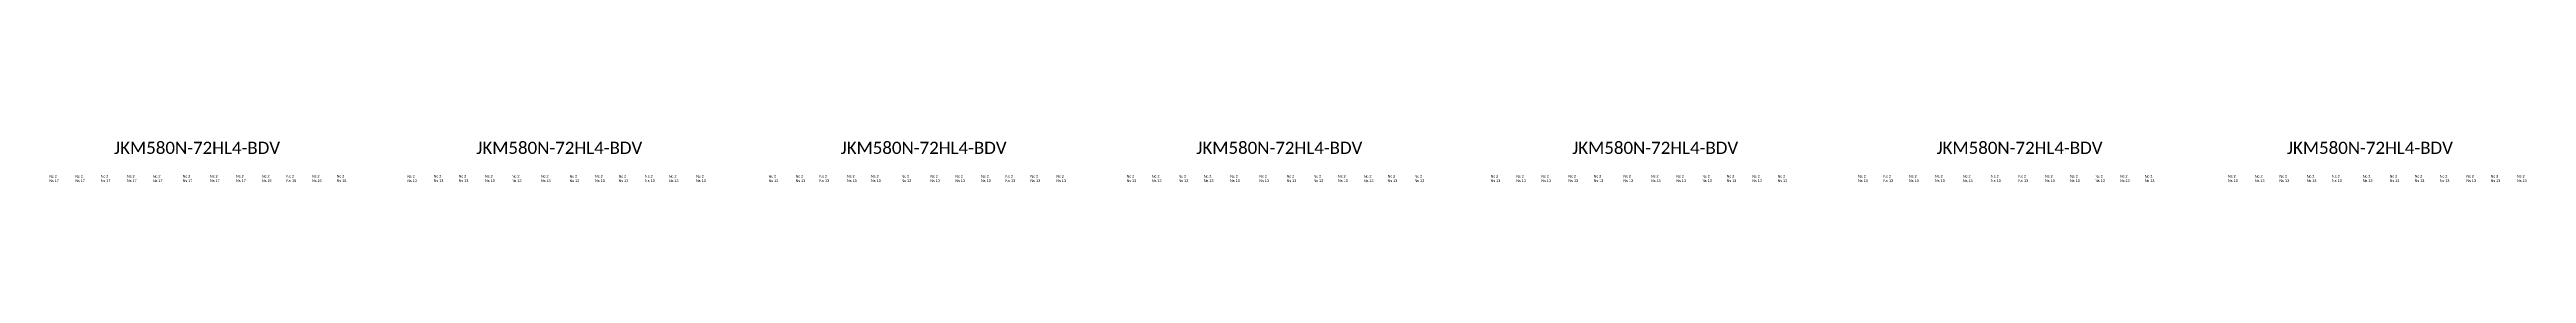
# Model space of a CAD drawing. Header units: inches. Extents: x 9190 to 83177, y 6945 to 19665.
# Drawn here: x 14021 to 68129, y 18769 to 19665 of the extents above; entities that cross this region are included whole.
import ezdxf

# ---------------------------------------------------------------- set-up
doc = ezdxf.new("R2010")
doc.units = ezdxf.units.IN
doc.header["$MEASUREMENT"] = 0
doc.styles.get("Standard").update_dxf_attribs({"font": 'arial.ttf'})

msp = doc.modelspace()

# ---------------------------------------------------------------- texts
at = {"attachment_point": 1}
for s, width, gutter_width, heights, insert, char_height in [('{\\fCalibri|b0|i0|c0|p34;\\H0.91667x;\\C4;JKM580N-72HL4-BDV}', 234058.1, 1448, [272], (15432, 19647), 289.53), ('{\\fCalibri|b0|i0|c0|p34;\\H0.91667x;\\C4;JKM580N-72HL4-BDV}', 234058.1, 1448, [272], (23344, 19647), 289.53), ('{\\fCalibri|b0|i0|c0|p34;\\H0.91667x;\\C4;JKM580N-72HL4-BDV}', 234058.1, 1448, [272], (31303, 19647), 289.53), ('{\\fCalibri|b0|i0|c0|p34;\\H0.91667x;\\C4;JKM580N-72HL4-BDV}', 234058.1, 1448, [272], (39074, 19647), 289.53), ('{\\fCalibri|b0|i0|c0|p34;\\H0.91667x;\\C4;JKM580N-72HL4-BDV}', 234058.1, 1448, [272], (47284, 19647), 289.53), ('{\\fCalibri|b0|i0|c0|p34;\\H0.91667x;\\C4;JKM580N-72HL4-BDV}', 234058.1, 1448, [272], (55243, 19647), 289.53), ('{\\fCalibri|b0|i0|c0|p34;\\H0.91667x;\\C4;JKM580N-72HL4-BDV}', 234058.1, 1448, [272], (62897, 19647), 289.53), ('Nc 2\\PNs 17', 1531.5, 287, [0], (14015, 18923), 57.3), ('Nc 2\\PNs 17', 1531.5, 287, [0], (14583, 18923), 57.3), ('Nc 2\\PNs 17', 1531.5, 287, [0], (15141, 18923), 57.3), ('Nc 2\\PNs 17', 1531.5, 287, [0], (15715, 18923), 57.3), ('Nc 2\\PNs 17', 1531.5, 287, [0], (16279, 18923), 57.3), ('Nc 2\\PNs 17', 1531.5, 287, [0], (16931, 18923), 57.3), ('Nc 2\\PNs 17', 1531.5, 287, [0], (17528, 18923), 57.3), ('Nc 2\\PNs 17', 1531.5, 287, [0], (18097, 18923), 57.3), ('Nc 2\\PNs 15', 1531.5, 287, [0], (18662, 18923), 57.3), ('Nc 2\\PNs 15', 1531.5, 287, [0], (19197, 18923), 57.3), ('Nc 2\\PNs 15', 1531.5, 287, [0], (19755, 18923), 57.3), ('Nc 2\\PNs 15', 1531.5, 287, [0], (20296, 18923), 57.3), ('Nc 2\\PNs 13', 1531.5, 287, [0], (21835, 18923), 57.3), ('Nc 2\\PNs 13', 1531.5, 287, [0], (22415, 18923), 57.3), ('Nc 2\\PNs 13', 1531.5, 287, [0], (22961, 18923), 57.3), ('Nc 2\\PNs 13', 1531.5, 287, [0], (23536, 18923), 57.3), ('Nc 2\\PNs 13', 1531.5, 287, [0], (24121, 18923), 57.3), ('Nc 2\\PNs 13', 1531.5, 287, [0], (24757, 18923), 57.3), ('Nc 2\\PNs 13', 1531.5, 287, [0], (25381, 18923), 57.3), ('Nc 2\\PNs 13', 1531.5, 287, [0], (25939, 18923), 57.3), ('Nc 2\\PNs 13', 1531.5, 287, [0], (26452, 18923), 57.3), ('Nc 2\\PNs 13', 1531.5, 287, [0], (27032, 18923), 57.3), ('Nc 2\\PNs 13', 1531.5, 287, [0], (27551, 18923), 57.3), ('Nc 2\\PNs 13', 1531.5, 287, [0], (28147, 18923), 57.3), ('Nc 2\\PNs 13', 1531.5, 287, [0], (29728, 18923), 57.3), ('Nc 2\\PNs 13', 1531.5, 287, [0], (30320, 18923), 57.3), ('Nc 2\\PNs 13', 1531.5, 287, [0], (30840, 18923), 57.3), ('Nc 2\\PNs 13', 1531.5, 287, [0], (31443, 18923), 57.3), ('Nc 2\\PNs 13', 1531.5, 287, [0], (31968, 18923), 57.3), ('Nc 2\\PNs 13', 1531.5, 287, [0], (32633, 18923), 57.3), ('Nc 2\\PNs 13', 1531.5, 287, [0], (33261, 18923), 57.3), ('Nc 2\\PNs 13', 1531.5, 287, [0], (33808, 18923), 57.3), ('Nc 2\\PNs 13', 1531.5, 287, [0], (34372, 18923), 57.3), ('Nc 2\\PNs 13', 1531.5, 287, [0], (34903, 18923), 57.3), ('Nc 2\\PNs 13', 1531.5, 287, [0], (35450, 18923), 57.3), ('Nc 2\\PNs 13', 1531.5, 287, [0], (36015, 18923), 57.3), ('Nc 2\\PNs 13', 1531.5, 287, [0], (37550, 18923), 57.3), ('Nc 2\\PNs 13', 1531.5, 287, [0], (38103, 18923), 57.3), ('Nc 2\\PNs 13', 1531.5, 287, [0], (38684, 18923), 57.3), ('Nc 2\\PNs 13', 1531.5, 287, [0], (39237, 18923), 57.3), ('Nc 2\\PNs 13', 1531.5, 287, [0], (39812, 18923), 57.3), ('Nc 2\\PNs 13', 1531.5, 287, [0], (40449, 18923), 57.3), ('Nc 2\\PNs 13', 1531.5, 287, [0], (41046, 18923), 57.3), ('Nc 2\\PNs 13', 1531.5, 287, [0], (41633, 18923), 57.3), ('Nc 2\\PNs 13', 1531.5, 287, [0], (42169, 18923), 57.3), ('Nc 2\\PNs 13', 1531.5, 287, [0], (42733, 18923), 57.3), ('Nc 2\\PNs 13', 1531.5, 287, [0], (43253, 18923), 57.3), ('Nc 2\\PNs 13', 1531.5, 287, [0], (43839, 18923), 57.3), ('Nc 2\\PNs 13', 1531.5, 287, [0], (45503, 18923), 57.3), ('Nc 2\\PNs 13', 1531.5, 287, [0], (46061, 18923), 57.3), ('Nc 2\\PNs 13', 1531.5, 287, [0], (46609, 18923), 57.3), ('Nc 2\\PNs 13', 1531.5, 287, [0], (47201, 18923), 57.3), ('Nc 2\\PNs 13', 1531.5, 287, [0], (47754, 18923), 57.3), ('Nc 2\\PNs 13', 1531.5, 287, [0], (48402, 18923), 57.3), ('Nc 2\\PNs 13', 1531.5, 287, [0], (49005, 18923), 57.3), ('Nc 2\\PNs 13', 1531.5, 287, [0], (49558, 18923), 57.3), ('Nc 2\\PNs 13', 1531.5, 287, [0], (50123, 18923), 57.3), ('Nc 2\\PNs 13', 1531.5, 287, [0], (50659, 18923), 57.3), ('Nc 2\\PNs 13', 1531.5, 287, [0], (51217, 18923), 57.3), ('Nc 2\\PNs 13', 1531.5, 287, [0], (51770, 18923), 57.3), ('Nc 2\\PNs 13', 1531.5, 287, [0], (53530, 18923), 57.3), ('Nc 2\\PNs 13', 1531.5, 287, [0], (54083, 18923), 57.3), ('Nc 2\\PNs 13', 1531.5, 287, [0], (54642, 18923), 57.3), ('Nc 2\\PNs 13', 1531.5, 287, [0], (55211, 18923), 57.3), ('Nc 2\\PNs 13', 1531.5, 287, [0], (55820, 18923), 57.3), ('Nc 2\\PNs 13', 1531.5, 287, [0], (56435, 18923), 57.3), ('Nc 2\\PNs 13', 1531.5, 287, [0], (57032, 18923), 57.3), ('Nc 2\\PNs 13', 1531.5, 287, [0], (57613, 18923), 57.3), ('Nc 2\\PNs 13', 1531.5, 287, [0], (58161, 18923), 57.3), ('Nc 2\\PNs 13', 1531.5, 287, [0], (58708, 18923), 57.3), ('Nc 2\\PNs 13', 1531.5, 287, [0], (59250, 18923), 57.3), ('Nc 2\\PNs 13', 1531.5, 287, [0], (59792, 18923), 57.3), ('Nc 2\\PNs 13', 1531.5, 287, [0], (61611, 18923), 57.3), ('Nc 2\\PNs 13', 1531.5, 287, [0], (62197, 18923), 57.3), ('Nc 2\\PNs 13', 1531.5, 287, [0], (62734, 18923), 57.3), ('Nc 2\\PNs 13', 1531.5, 287, [0], (63331, 18923), 57.3), ('Nc 2\\PNs 13', 1531.5, 287, [0], (63884, 18923), 57.3), ('Nc 2\\PNs 13', 1531.5, 287, [0], (64555, 18923), 57.3), ('Nc 2\\PNs 13', 1531.5, 287, [0], (65141, 18923), 57.3), ('Nc 2\\PNs 13', 1531.5, 287, [0], (65689, 18923), 57.3), ('Nc 2\\PNs 13', 1531.5, 287, [0], (66236, 18923), 57.3), ('Nc 2\\PNs 13', 1531.5, 287, [0], (66817, 18923), 57.3), ('Nc 2\\PNs 13', 1531.5, 287, [0], (67348, 18923), 57.3), ('Nc 2\\PNs 13', 1531.5, 287, [0], (67923, 18923), 57.3)]:
    msp.add_mtext_dynamic_manual_height_columns(s, width=width, gutter_width=gutter_width, heights=heights, dxfattribs=dict(at, insert=insert, char_height=char_height))

doc.saveas('drawing.dxf')
